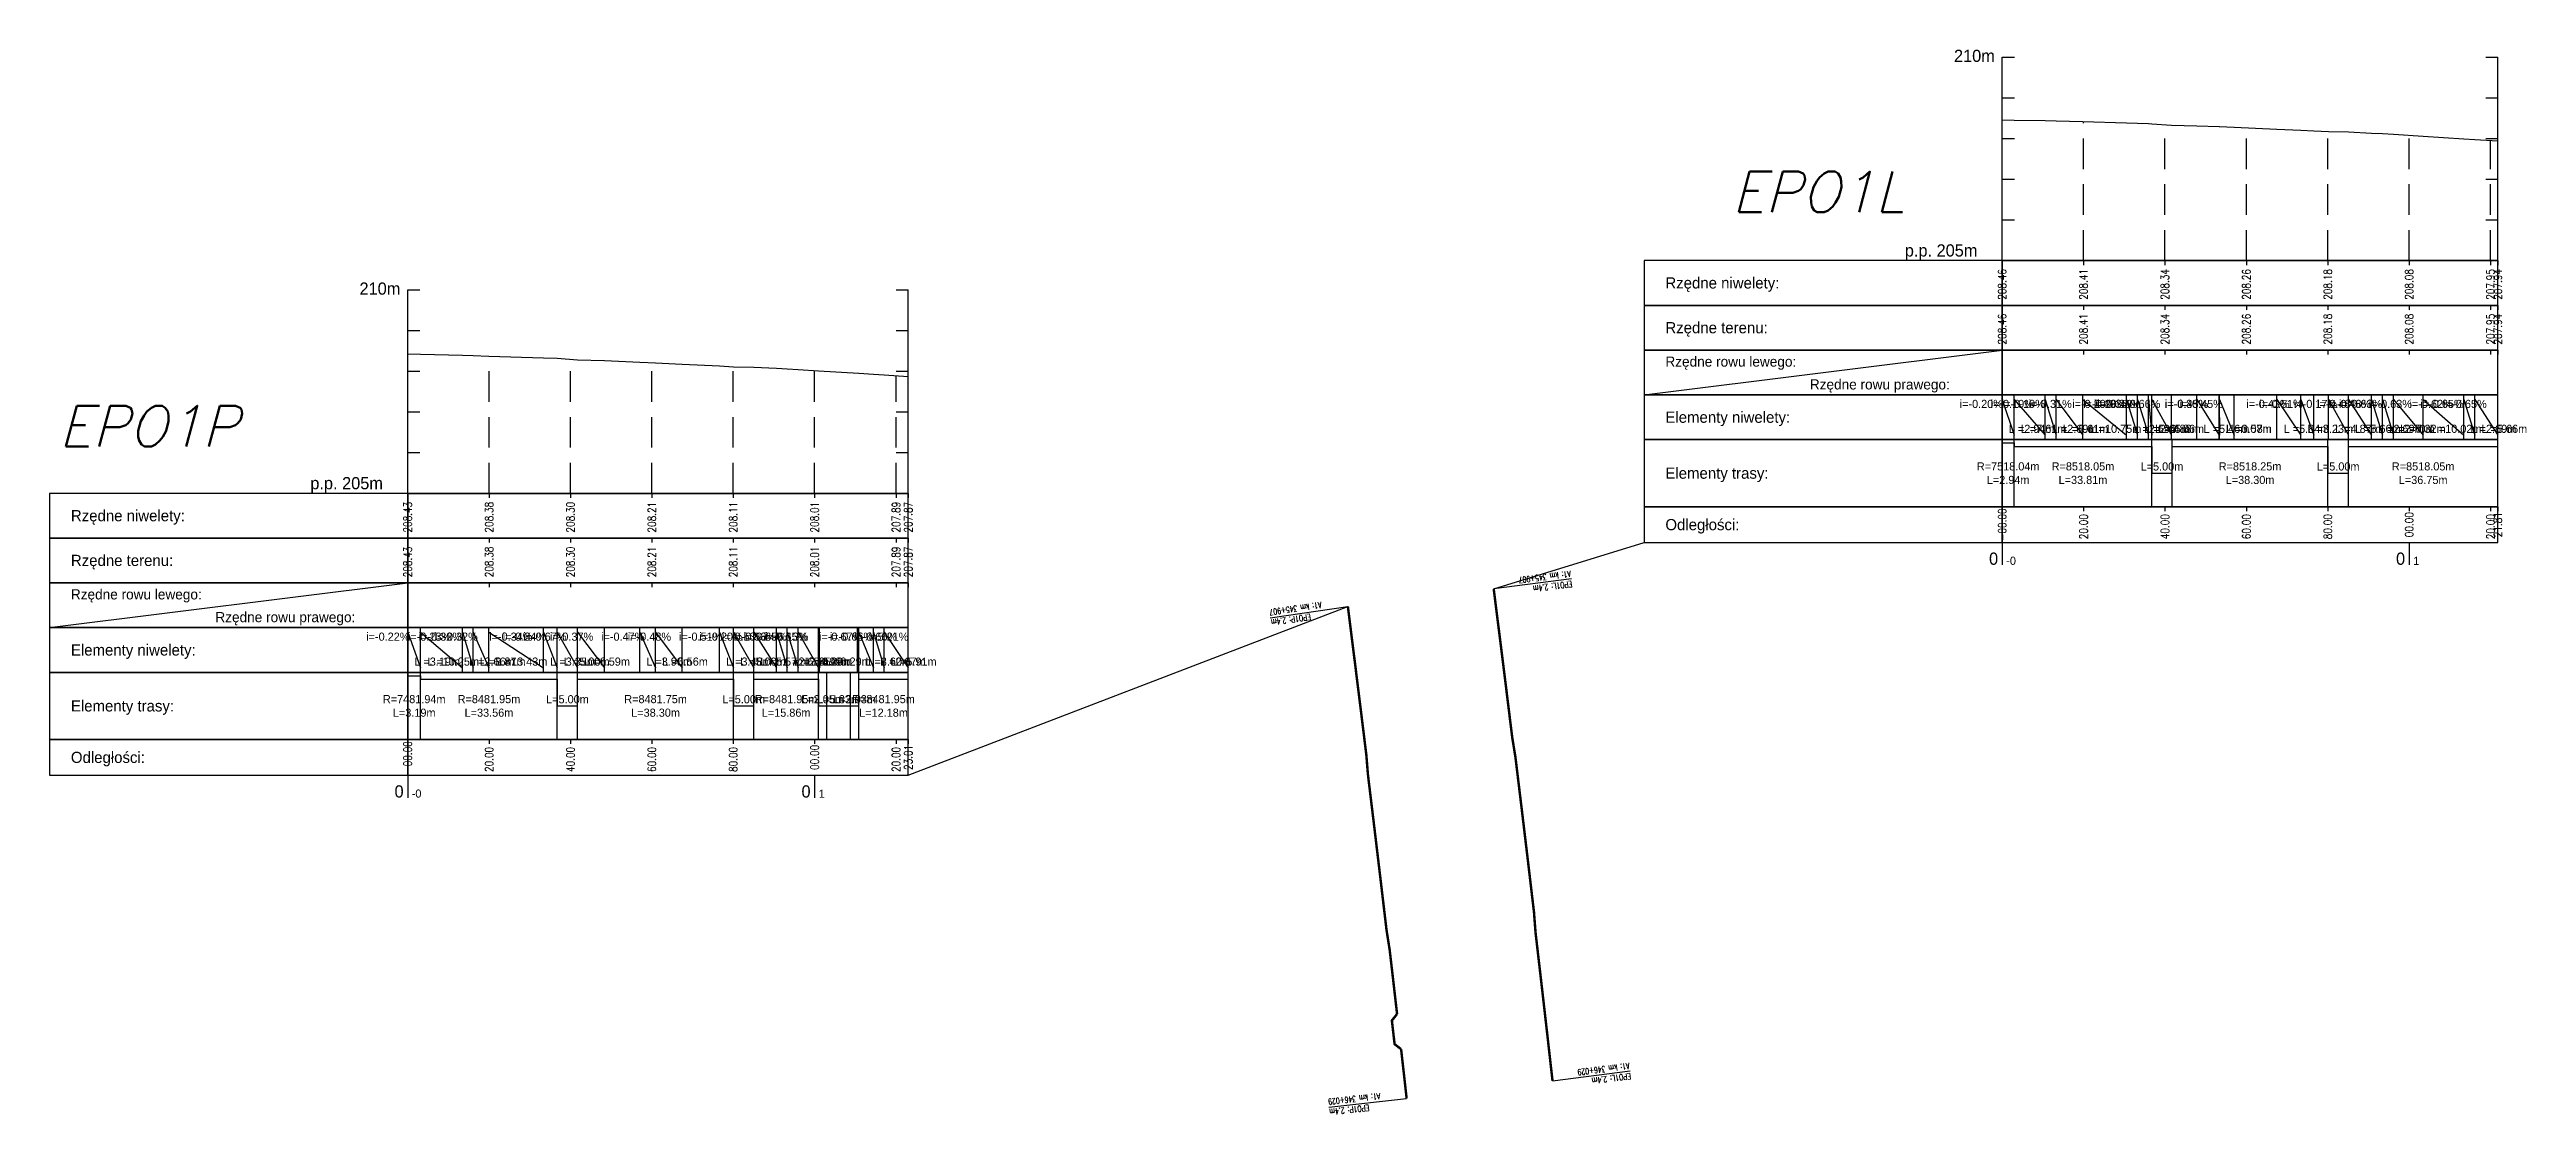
# Model space of a CAD drawing. Header units: metres. Extents: x 7399493 to 7407015, y 5696902 to 5712236.
# Drawn here: x 7405223 to 7405832, y 5702585 to 5702847 of the extents above; entities that cross this region are included whole.
import ezdxf

# ---------------------------------------------------------------- set-up
doc = ezdxf.new("R2010")
doc.units = ezdxf.units.M
doc.linetypes.add('DASHED', pattern=[0.75, 0.5, -0.25])
for name, color, linetype in [('Ekran_przeciwolsnieniowy_2.4m', 5, 'Continuous'), ('Ekran_przeciwolsnieniowy_2.4m_opis', 7, 'Continuous'), ('pomoc', 140, 'Continuous'), ('PR_0', 7, 'Continuous'), ('PR_istniejacy_teren', 7, 'Continuous')]:
    doc.layers.add(name, color=color, linetype=linetype)
doc.styles.add('simplex 0.60', font='simplex.shx', dxfattribs={"width": 0.6})
doc.styles.add('simplex 0.80', font='simplex.shx', dxfattribs={"width": 0.8})
doc.styles.add('Standard poch.', font='simplex.shx', dxfattribs={"oblique": 15})

msp = doc.modelspace()

# ---------------------------------------------------------------- texts
at = {"layer": 'Ekran_przeciwolsnieniowy_2.4m_opis', "char_height": 1.5, "attachment_point": 7, "style": 'simplex 0.60'}
for s, insert, rotation in [('A1: km 345+907', (7405596.69, 5702718.78), 187.30148), ('EPO1L: 2.4m', (7405597.01, 5702716.27), 187.30148), ('A1: km 346+029', (7405611.14, 5702597.84), 187.30886), ('EPO1L: 2.4m', (7405611.46, 5702595.34), 187.30886)]:
    msp.add_mtext(s, dxfattribs=dict(at, insert=insert, rotation=rotation))
at = {"layer": 'Ekran_przeciwolsnieniowy_2.4m_opis', "lineweight": 25, "char_height": 1.5, "attachment_point": 9, "style": 'simplex 0.60'}
for s, insert, rotation in [('A1: km 345+907', (7405522.66, 5702709.26), 188.31311), ('EPO1P: 2.4m', (7405523.03, 5702706.77), 188.31311), ('A1: km 346+029', (7405537.1, 5702588.97), 186.39425), ('EPO1P: 2.4m', (7405537.38, 5702586.46), 186.39425)]:
    msp.add_mtext(s, dxfattribs=dict(at, insert=insert, rotation=rotation))
at = {"layer": 'pomoc', "style": 'Standard poch.', "oblique": 15}
for s, p in [('EPO1L', (7405636.33, 5702806.85)), ('EPO1P', (7405225.32, 5702749.3))]:
    msp.add_text(s, height=10, dxfattribs=at).set_placement(p)
at = {"layer": 'pomoc', "color": 2, "linetype": 'Continuous', "lineweight": -3, "char_height": 3}
for s, insert, attachment_point in [('210m', (7405700.99, 5702845.28), 6), ('p.p. 205m', (7405687.79, 5702798.98), 2), ('210m', (7405309.2, 5702788.08), 6), ('p.p. 205m', (7405296, 5702741.78), 2)]:
    msp.add_mtext(s, dxfattribs=dict(at, insert=insert, attachment_point=attachment_point))
at = {"layer": 'pomoc', "color": 7, "linetype": 'Continuous', "lineweight": -3, "attachment_point": 4}
for s, insert, char_height in [('Rzędne niwelety:', (7405620.04, 5702789.08), 2.75), ('Rzędne terenu:', (7405620.04, 5702778.08), 2.75), ('Rzędne rowu lewego:', (7405620.04, 5702769.78), 2.5), ('Elementy niwelety:', (7405620.04, 5702756.08), 2.75), ('Elementy trasy:', (7405620.04, 5702742.33), 2.75), ('Rzędne niwelety:', (7405228.25, 5702731.88), 2.75), ('Odległości:', (7405620.04, 5702729.68), 2.75), ('Rzędne terenu:', (7405228.25, 5702720.88), 2.75), ('Rzędne rowu lewego:', (7405228.25, 5702712.58), 2.5), ('Elementy niwelety:', (7405228.25, 5702698.88), 2.75), ('Elementy trasy:', (7405228.25, 5702685.13), 2.75), ('Odległości:', (7405228.25, 5702672.48), 2.75)]:
    msp.add_mtext(s, dxfattribs=dict(at, insert=insert, char_height=char_height))
at = {"layer": 'pomoc', "color": 1, "linetype": 'Continuous', "lineweight": -3, "char_height": 2, "attachment_point": 6, "rotation": 89.99998, "style": 'simplex 0.80'}
for s, insert in [('208.46', (7405702.79, 5702792.9)), ('208.41', (7405722.79, 5702792.9)), ('208.34', (7405742.79, 5702792.9)), ('208.26', (7405762.79, 5702792.9)), ('208.18', (7405782.79, 5702792.9)), ('208.08', (7405802.79, 5702792.9)), ('207.95', (7405822.79, 5702792.9)), ('207.94', (7405824.6, 5702792.9)), ('208.46', (7405702.79, 5702781.9)), ('208.41', (7405722.79, 5702781.9)), ('208.34', (7405742.79, 5702781.9)), ('208.26', (7405762.79, 5702781.9)), ('208.18', (7405782.79, 5702781.9)), ('208.08', (7405802.79, 5702781.9)), ('207.95', (7405822.79, 5702781.9)), ('207.94', (7405824.6, 5702781.9))]:
    msp.add_mtext(s, dxfattribs=dict(at, insert=insert))
at = {"layer": 'pomoc', "color": 1, "linetype": 'Continuous', "lineweight": -3, "char_height": 2.5, "attachment_point": 4}
for insert in [(7405655.54, 5702764.18), (7405263.75, 5702706.98)]:
    msp.add_mtext('Rzędne rowu prawego:', dxfattribs=dict(at, insert=insert))

# ---------------------------------------------------------------- blocks, each defined once
blk = doc.blocks.new('*U137')
at = {"layer": 'PR_0', "color": 1, "linetype": 'Continuous', "lineweight": -3, "char_height": 2}
for s, insert, attachment_point in [('i=-0.20%', (7407560.92, 5704284.69), 9), ('i=-0.19%', (7407568.53, 5704284.69), 9), ('i=-0.19%', (7407571.22, 5704284.69), 9), ('i=-0.31%', (7407577.83, 5704284.69), 9), ('i=-0.29%', (7407588.58, 5704284.69), 9), ('i=-0.29%', (7407591.26, 5704284.69), 9), ('i=-0.35%', (7407593.91, 5704284.69), 9), ('i=-0.35%', (7407594.74, 5704284.69), 9), ('i=-0.66%', (7407599.6, 5704284.69), 9), ('i=-0.33%', (7407611.31, 5704284.69), 9), ('i=-0.45%', (7407611.38, 5704284.69), 9), ('i=-0.45%', (7407614.96, 5704284.69), 9), ('i=-0.43%', (7407631.35, 5704284.69), 9), ('i=-0.51%', (7407634.58, 5704284.69), 9), ('i=-0.17%', (7407643.04, 5704284.69), 9), ('i=-0.48%', (7407648.71, 5704284.69), 9), ('i=-0.48%', (7407651.4, 5704284.69), 9), ('i=-0.63%', (7407654.1, 5704284.69), 9), ('i=-0.63%', (7407661.42, 5704284.69), 9), ('i=-0.62%', (7407671.44, 5704284.69), 9), ('i=-0.65%', (7407674.13, 5704284.69), 9), ('i=-0.65%', (7407679.79, 5704284.69), 9), ('L =2.94m', (7407562.36, 5704278.57), 7), ('L =7.61m', (7407565.3, 5704278.57), 7), ('L =2.69m', (7407572.91, 5704278.57), 7), ('L =6.61m', (7407575.6, 5704278.57), 7), ('L =10.75m', (7407582.2, 5704278.57), 7), ('L =2.69m', (7407592.95, 5704278.57), 7), ('L =2.65m', (7407595.64, 5704278.57), 7), ('L =0.83m', (7407598.28, 5704278.57), 7), ('L =4.86m', (7407599.11, 5704278.57), 7), ('L =5.46m', (7407610.22, 5704278.57), 7), ('L =0.07m', (7407615.68, 5704278.57), 7), ('L =3.58m', (7407615.75, 5704278.57), 7), ('L =5.84m', (7407629.89, 5704278.57), 7), ('L =3.23m', (7407635.73, 5704278.57), 7), ('L =4.87m', (7407642.55, 5704278.57), 7), ('L =5.66m', (7407647.42, 5704278.57), 7), ('L =2.69m', (7407653.08, 5704278.57), 7), ('L =2.70m', (7407655.77, 5704278.57), 7), ('L =7.32m', (7407658.47, 5704278.57), 7), ('L =10.02m', (7407665.79, 5704278.57), 7), ('L =2.69m', (7407675.82, 5704278.57), 7), ('L =5.66m', (7407678.51, 5704278.57), 7)]:
    blk.add_mtext(s, dxfattribs=dict(at, insert=insert, attachment_point=attachment_point))
blk = doc.blocks.new('*U136')
at = {"layer": 'pomoc', "color": 1, "linetype": 'Continuous', "lineweight": -3, "char_height": 2}
for s, insert, attachment_point in [('R=7518.04m^JL=2.94m', (7407562.2, 5704268.69), 5), ('R=8518.05m^JL=33.81m', (7407580.58, 5704268.69), 5), ('L=5.00m', (7407599.99, 5704269.32), 8), ('R=8518.25m^JL=38.30m', (7407621.64, 5704268.69), 5), ('L=5.00m', (7407643.29, 5704269.32), 8), ('R=8518.05m^JL=36.75m', (7407664.17, 5704268.69), 5)]:
    blk.add_mtext(s, dxfattribs=dict(at, insert=insert, attachment_point=attachment_point))
blk = doc.blocks.new('*U135')
at = {"layer": 'pomoc', "color": 1, "linetype": 'Continuous', "lineweight": -3, "char_height": 2, "attachment_point": 5, "rotation": 90, "style": 'simplex 0.80'}
for s, insert in [('-00.00', (7407560.74, 5704256.04)), ('20.00', (7407580.74, 5704255.54)), ('40.00', (7407600.74, 5704255.54)), ('60.00', (7407620.74, 5704255.54)), ('80.00', (7407640.74, 5704255.54)), ('00.00', (7407660.74, 5704256.04)), ('20.00', (7407680.74, 5704255.54)), ('21.81', (7407682.54, 5704256.04))]:
    blk.add_mtext(s, dxfattribs=dict(at, insert=insert))
blk = doc.blocks.new('*U134')
at = {"layer": 'pomoc', "color": 1, "linetype": 'Continuous', "lineweight": -3}
for s, insert, char_height, attachment_point in [('0', (7407559.74, 5704246.14), 3, 9), ('-0', (7407561.74, 5704246.14), 2, 7), ('0', (7407659.74, 5704246.14), 3, 9), ('1', (7407661.74, 5704246.14), 2, 7)]:
    blk.add_mtext(s, dxfattribs=dict(at, insert=insert, char_height=char_height, attachment_point=attachment_point))
blk = doc.blocks.new('*U277')
at = {"layer": 'pomoc', "color": 1, "linetype": 'Continuous', "lineweight": -3, "char_height": 2, "attachment_point": 6, "rotation": 89.99998, "style": 'simplex 0.80'}
for s, insert in [('208.43', (7407745.04, 5703471.06)), ('208.38', (7407765.04, 5703471.06)), ('208.30', (7407785.04, 5703471.06)), ('208.21', (7407805.04, 5703471.06)), ('208.11', (7407825.04, 5703471.06)), ('208.01', (7407845.04, 5703471.06)), ('207.89', (7407865.04, 5703471.06)), ('207.87', (7407868.05, 5703471.06))]:
    blk.add_mtext(s, dxfattribs=dict(at, insert=insert))
blk = doc.blocks.new('*U276')
at = {"layer": 'pomoc', "color": 1, "linetype": 'Continuous', "lineweight": -3, "char_height": 2, "attachment_point": 6, "rotation": 89.99998, "style": 'simplex 0.80'}
for s, insert in [('208.43', (7407745.04, 5703460.06)), ('208.38', (7407765.04, 5703460.06)), ('208.30', (7407785.04, 5703460.06)), ('208.21', (7407805.04, 5703460.06)), ('208.11', (7407825.04, 5703460.06)), ('208.01', (7407845.04, 5703460.06)), ('207.89', (7407865.04, 5703460.06)), ('207.87', (7407868.05, 5703460.06))]:
    blk.add_mtext(s, dxfattribs=dict(at, insert=insert))
blk = doc.blocks.new('*U273')
at = {"layer": 'PR_0', "color": 1, "linetype": 'Continuous', "lineweight": -3, "char_height": 2}
for s, insert, attachment_point in [('i=-0.22%', (7407745.48, 5703436.9), 9), ('i=-0.23%', (7407755.73, 5703436.9), 9), ('i=-0.32%', (7407758.39, 5703436.9), 9), ('i=-0.32%', (7407762.26, 5703436.9), 9), ('i=-0.34%', (7407775.69, 5703436.9), 9), ('i=-0.34%', (7407779.04, 5703436.9), 9), ('i=-0.67%', (7407784.05, 5703436.9), 9), ('i=-0.37%', (7407790.63, 5703436.9), 9), ('i=-0.47%', (7407803.2, 5703436.9), 9), ('i=-0.48%', (7407809.76, 5703436.9), 9), ('i=-0.51%', (7407822.35, 5703436.9), 9), ('i=-0.20%', (7407827.35, 5703436.9), 9), ('i=-0.53%', (7407832.92, 5703436.9), 9), ('i=-0.53%', (7407835.57, 5703436.9), 9), ('i=-0.65%', (7407838.23, 5703436.9), 9), ('i=-0.65%', (7407843.22, 5703436.9), 9), ('i=-6.13%', (7407843.51, 5703436.9), 9), ('i=-0.67%', (7407856.73, 5703436.9), 9), ('i=-0.66%', (7407859.4, 5703436.9), 9), ('i=-0.66%', (7407865.3, 5703436.9), 9), ('i=5.21%', (7407858.34, 5703436.9), 7), ('L =3.19m', (7407746.67, 5703430.77), 7), ('L =10.25m', (7407749.86, 5703430.77), 7), ('L =2.66m', (7407760.11, 5703430.77), 7), ('L =3.87m', (7407762.77, 5703430.77), 7), ('L =13.43m', (7407766.64, 5703430.77), 7), ('L =3.35m', (7407780.07, 5703430.77), 7), ('L =5.00m', (7407783.42, 5703430.77), 7), ('L =6.59m', (7407788.42, 5703430.77), 7), ('L =3.90m', (7407803.67, 5703430.77), 7), ('L =6.56m', (7407807.57, 5703430.77), 7), ('L =3.48m', (7407823.25, 5703430.77), 7), ('L =5.00m', (7407826.72, 5703430.77), 7), ('L =5.57m', (7407831.73, 5703430.77), 7), ('L =2.65m', (7407837.29, 5703430.77), 7), ('L =2.65m', (7407839.95, 5703430.77), 7), ('L =4.99m', (7407842.6, 5703430.77), 7), ('L =0.29m', (7407854.25, 5703430.77), 9), ('L =0.29m', (7407847.59, 5703430.77), 7), ('L =3.60m', (7407857.5, 5703430.77), 7), ('L =2.67m', (7407861.1, 5703430.77), 7), ('L =5.91m', (7407863.77, 5703430.77), 7)]:
    blk.add_mtext(s, dxfattribs=dict(at, insert=insert, attachment_point=attachment_point))
blk = doc.blocks.new('*U272')
at = {"layer": 'pomoc', "color": 1, "linetype": 'Continuous', "lineweight": -3, "char_height": 2}
for s, insert, attachment_point in [('R=7481.94m^JL=3.19m', (7407746.64, 5703420.9), 5), ('R=8481.95m^JL=33.56m', (7407765.01, 5703420.9), 5), ('L=5.00m', (7407784.3, 5703421.52), 8), ('R=8481.75m^JL=38.30m', (7407805.95, 5703420.9), 5), ('L=5.00m', (7407827.6, 5703421.52), 8), ('R=8481.95m^JL=15.86m', (7407838.03, 5703420.9), 5), ('L=2.05m', (7407846.99, 5703421.52), 8), ('L=5.83m', (7407850.93, 5703421.52), 8), ('L=2.03m', (7407854.86, 5703421.52), 8), ('R=8481.95m^JL=12.18m', (7407861.96, 5703420.9), 5)]:
    blk.add_mtext(s, dxfattribs=dict(at, insert=insert, attachment_point=attachment_point))
blk = doc.blocks.new('*U271')
at = {"layer": 'pomoc', "color": 1, "linetype": 'Continuous', "lineweight": -3, "char_height": 2, "attachment_point": 5, "rotation": 90, "style": 'simplex 0.80'}
for s, insert in [('-00.00', (7407745.04, 5703408.25)), ('20.00', (7407765.04, 5703407.75)), ('40.00', (7407785.04, 5703407.75)), ('60.00', (7407805.04, 5703407.75)), ('80.00', (7407825.04, 5703407.75)), ('00.00', (7407845.04, 5703408.25)), ('20.00', (7407865.04, 5703407.75)), ('23.01', (7407868.05, 5703408.25))]:
    blk.add_mtext(s, dxfattribs=dict(at, insert=insert))
blk = doc.blocks.new('*U270')
at = {"layer": 'pomoc', "color": 1, "linetype": 'Continuous', "lineweight": -3}
for s, insert, char_height, attachment_point in [('0', (7407744.04, 5703398.35), 3, 9), ('-0', (7407746.04, 5703398.34), 2, 7), ('0', (7407844.04, 5703398.35), 3, 9), ('1', (7407846.04, 5703398.34), 2, 7)]:
    blk.add_mtext(s, dxfattribs=dict(at, insert=insert, char_height=char_height, attachment_point=attachment_point))

# ---------------------------------------------------------------- linework, layer by layer
at = {"layer": 'Ekran_przeciwolsnieniowy_2.4m', "const_width": 0.6}
msp.add_lwpolyline([(7405577.86, 5702714.28, -0.000098), (7405578.22, 5702711.37, -0.000992), (7405582.4, 5702677.82), (7405583.2, 5702672.88, -0.001124), (7405587.75, 5702634.85), (7405588.13, 5702629.86, -0.001079), (7405592.31, 5702593.35)], format="xyb", dxfattribs=at)
at = {"layer": 'Ekran_przeciwolsnieniowy_2.4m', "lineweight": 25, "const_width": 0.6}
msp.add_lwpolyline([(7405542.01, 5702710.01, -0.000107), (7405542.41, 5702706.84, -0.000989), (7405546.55, 5702673.54), (7405546.96, 5702668.55, -0.001129), (7405551.51, 5702630.52), (7405552.29, 5702625.58, -0.000468), (7405554.11, 5702609.82), (7405552.83, 5702608.22), (7405553.5, 5702602.42), (7405555.1, 5702601.17, -0.000359), (7405556.46, 5702589.06)], format="xyb", dxfattribs=at)
at = {"layer": 'Ekran_przeciwolsnieniowy_2.4m_opis'}
for p, q in [((7405596.95, 5702716.73), (7405577.86, 5702714.28)), ((7405611.41, 5702595.8), (7405592.31, 5702593.35))]:
    msp.add_line(p, q, dxfattribs=at)
at = {"layer": 'Ekran_przeciwolsnieniowy_2.4m_opis', "lineweight": 25}
for p, q in [((7405522.96, 5702707.22), (7405542.01, 5702710.01)), ((7405537.33, 5702586.92), (7405556.46, 5702589.06))]:
    msp.add_line(p, q, dxfattribs=at)
at = {"layer": 'pomoc', "color": 7, "linetype": 'Continuous', "lineweight": -3}
for p, q in [((7405702.79, 5702844.98), (7405705.79, 5702844.98)), ((7405702.79, 5702794.98), (7405702.79, 5702844.98)), ((7405821.6, 5702844.98), (7405824.6, 5702844.98)), ((7405824.6, 5702794.98), (7405824.6, 5702844.98)), ((7405702.79, 5702834.98), (7405705.79, 5702834.98)), ((7405821.6, 5702834.98), (7405824.6, 5702834.98)), ((7405702.79, 5702824.98), (7405705.79, 5702824.98)), ((7405821.6, 5702824.98), (7405824.6, 5702824.98)), ((7405702.79, 5702814.98), (7405705.79, 5702814.98)), ((7405821.6, 5702814.98), (7405824.6, 5702814.98)), ((7405702.79, 5702804.98), (7405705.79, 5702804.98)), ((7405821.6, 5702804.98), (7405824.6, 5702804.98)), ((7405702.79, 5702794.98), (7405824.6, 5702794.98)), ((7405821.6, 5702794.98), (7405824.6, 5702794.98)), ((7405311, 5702787.78), (7405314, 5702787.78)), ((7405311, 5702737.78), (7405311, 5702787.78)), ((7405431.01, 5702787.78), (7405434.01, 5702787.78)), ((7405434.01, 5702737.78), (7405434.01, 5702787.78)), ((7405702.79, 5702783.98), (7405702.79, 5702782.88)), ((7405722.79, 5702783.98), (7405722.79, 5702782.88)), ((7405742.79, 5702783.98), (7405742.79, 5702782.88)), ((7405762.79, 5702783.98), (7405762.79, 5702782.88)), ((7405782.79, 5702783.98), (7405782.79, 5702782.88)), ((7405802.79, 5702783.98), (7405802.79, 5702782.88)), ((7405822.79, 5702783.98), (7405822.79, 5702782.88)), ((7405824.6, 5702783.98), (7405824.6, 5702782.88)), ((7405311, 5702777.78), (7405314, 5702777.78)), ((7405431.01, 5702777.78), (7405434.01, 5702777.78)), ((7405614.79, 5702761.98), (7405702.79, 5702772.98)), ((7405702.79, 5702772.98), (7405702.79, 5702771.88)), ((7405722.79, 5702772.98), (7405722.79, 5702771.88)), ((7405742.79, 5702772.98), (7405742.79, 5702771.88)), ((7405762.79, 5702772.98), (7405762.79, 5702771.88)), ((7405782.79, 5702772.98), (7405782.79, 5702771.88)), ((7405802.79, 5702772.98), (7405802.79, 5702771.88)), ((7405822.79, 5702772.98), (7405822.79, 5702771.88)), ((7405824.6, 5702772.98), (7405824.6, 5702771.88)), ((7405311, 5702767.78), (7405314, 5702767.78)), ((7405431.01, 5702767.78), (7405434.01, 5702767.78)), ((7405311, 5702757.78), (7405314, 5702757.78)), ((7405431.01, 5702757.78), (7405434.01, 5702757.78)), ((7405311, 5702747.78), (7405314, 5702747.78)), ((7405431.01, 5702747.78), (7405434.01, 5702747.78)), ((7405311, 5702737.78), (7405434.01, 5702737.78)), ((7405431.01, 5702737.78), (7405434.01, 5702737.78)), ((7405702.79, 5702734.48), (7405702.79, 5702733.38)), ((7405722.79, 5702734.48), (7405722.79, 5702733.38)), ((7405742.79, 5702734.48), (7405742.79, 5702733.38)), ((7405762.79, 5702734.48), (7405762.79, 5702733.38)), ((7405782.79, 5702734.48), (7405782.79, 5702733.38)), ((7405802.79, 5702734.48), (7405802.79, 5702733.38)), ((7405822.79, 5702734.48), (7405822.79, 5702733.38)), ((7405824.6, 5702734.48), (7405824.6, 5702733.38)), ((7405311, 5702726.78), (7405311, 5702725.68)), ((7405331, 5702726.78), (7405331, 5702725.68)), ((7405351, 5702726.78), (7405351, 5702725.68)), ((7405371, 5702726.78), (7405371, 5702725.68)), ((7405391, 5702726.78), (7405391, 5702725.68)), ((7405411, 5702726.78), (7405411, 5702725.68)), ((7405431, 5702726.78), (7405431, 5702725.68)), ((7405434.01, 5702726.78), (7405434.01, 5702725.68)), ((7405702.79, 5702725.68), (7405702.79, 5702720.18)), ((7405802.79, 5702725.68), (7405802.79, 5702720.18)), ((7405223, 5702704.78), (7405311, 5702715.78)), ((7405311, 5702715.78), (7405311, 5702714.68)), ((7405331, 5702715.78), (7405331, 5702714.68)), ((7405351, 5702715.78), (7405351, 5702714.68)), ((7405371, 5702715.78), (7405371, 5702714.68)), ((7405391, 5702715.78), (7405391, 5702714.68)), ((7405411, 5702715.78), (7405411, 5702714.68)), ((7405431, 5702715.78), (7405431, 5702714.68)), ((7405434.01, 5702715.78), (7405434.01, 5702714.68)), ((7405311, 5702677.28), (7405311, 5702676.18)), ((7405331, 5702677.28), (7405331, 5702676.18)), ((7405351, 5702677.28), (7405351, 5702676.18)), ((7405371, 5702677.28), (7405371, 5702676.18)), ((7405391, 5702677.28), (7405391, 5702676.18)), ((7405411, 5702677.28), (7405411, 5702676.18)), ((7405431, 5702677.28), (7405431, 5702676.18)), ((7405434.01, 5702677.28), (7405434.01, 5702676.18)), ((7405311, 5702668.48), (7405311, 5702662.98)), ((7405411, 5702668.48), (7405411, 5702662.98))]:
    msp.add_line(p, q, dxfattribs=at)
at = {"layer": 'pomoc', "color": 7, "linetype": 'DASHED', "lineweight": -3, "ltscale": 15}
for p, q in [((7405702.79, 5702794.98), (7405702.79, 5702829.58)), ((7405722.79, 5702794.98), (7405722.79, 5702829.13)), ((7405742.79, 5702794.98), (7405742.79, 5702828.4)), ((7405762.79, 5702794.98), (7405762.79, 5702827.61)), ((7405782.79, 5702794.98), (7405782.79, 5702826.7)), ((7405802.79, 5702794.98), (7405802.79, 5702825.78)), ((7405822.79, 5702794.98), (7405822.79, 5702824.52)), ((7405824.6, 5702794.98), (7405824.6, 5702824.4)), ((7405311, 5702737.78), (7405311, 5702772.05)), ((7405331, 5702737.78), (7405331, 5702771.53)), ((7405351, 5702737.78), (7405351, 5702770.74)), ((7405371, 5702737.78), (7405371, 5702769.89)), ((7405391, 5702737.78), (7405391, 5702768.91)), ((7405411, 5702737.78), (7405411, 5702767.93)), ((7405431, 5702737.78), (7405431, 5702766.68)), ((7405434.01, 5702737.78), (7405434.01, 5702766.48))]:
    msp.add_line(p, q, dxfattribs=at)
at = {"layer": 'pomoc', "color": 1, "linetype": 'Continuous', "lineweight": -3}
for p, q in [((7405702.79, 5702794.98), (7405702.79, 5702793.88)), ((7405722.79, 5702794.98), (7405722.79, 5702793.88)), ((7405742.79, 5702794.98), (7405742.79, 5702793.88)), ((7405762.79, 5702794.98), (7405762.79, 5702793.88)), ((7405782.79, 5702794.98), (7405782.79, 5702793.88)), ((7405802.79, 5702794.98), (7405802.79, 5702793.88)), ((7405822.79, 5702794.98), (7405822.79, 5702793.88)), ((7405824.6, 5702794.98), (7405824.6, 5702793.88)), ((7405702.79, 5702772.98), (7405702.79, 5702771.88)), ((7405722.79, 5702772.98), (7405722.79, 5702771.88)), ((7405742.79, 5702772.98), (7405742.79, 5702771.88)), ((7405762.79, 5702772.98), (7405762.79, 5702771.88)), ((7405782.79, 5702772.98), (7405782.79, 5702771.88)), ((7405802.79, 5702772.98), (7405802.79, 5702771.88)), ((7405822.79, 5702772.98), (7405822.79, 5702771.88)), ((7405824.6, 5702772.98), (7405824.6, 5702771.88)), ((7405702.79, 5702750.98), (7405702.79, 5702761.98)), ((7405702.79, 5702760.88), (7405705.73, 5702752.08)), ((7405705.73, 5702750.98), (7405705.73, 5702761.98)), ((7405705.73, 5702760.88), (7405713.34, 5702752.08)), ((7405713.34, 5702750.98), (7405713.34, 5702761.98)), ((7405713.34, 5702760.88), (7405716.03, 5702752.08)), ((7405716.03, 5702750.98), (7405716.03, 5702761.98)), ((7405716.03, 5702760.88), (7405722.64, 5702752.08)), ((7405722.64, 5702750.98), (7405722.64, 5702761.98)), ((7405722.64, 5702760.88), (7405733.38, 5702752.08)), ((7405733.38, 5702750.98), (7405733.38, 5702761.98)), ((7405733.38, 5702760.88), (7405736.07, 5702752.08)), ((7405736.07, 5702750.98), (7405736.07, 5702761.98)), ((7405736.07, 5702760.88), (7405738.72, 5702752.08)), ((7405738.72, 5702750.98), (7405738.72, 5702761.98)), ((7405738.72, 5702760.88), (7405739.54, 5702752.08)), ((7405739.54, 5702750.98), (7405739.54, 5702761.98)), ((7405739.54, 5702760.88), (7405744.41, 5702752.08)), ((7405744.41, 5702750.98), (7405744.41, 5702761.98)), ((7405750.66, 5702750.98), (7405750.66, 5702761.98)), ((7405750.66, 5702760.88), (7405756.12, 5702752.08)), ((7405756.12, 5702750.98), (7405756.12, 5702761.98)), ((7405756.12, 5702760.88), (7405756.19, 5702752.08)), ((7405756.19, 5702750.98), (7405756.19, 5702761.98)), ((7405756.19, 5702760.88), (7405759.77, 5702752.08)), ((7405759.77, 5702750.98), (7405759.77, 5702761.98)), ((7405770.32, 5702750.98), (7405770.32, 5702761.98)), ((7405770.32, 5702760.88), (7405776.16, 5702752.08)), ((7405776.16, 5702750.98), (7405776.16, 5702761.98)), ((7405776.16, 5702760.88), (7405779.39, 5702752.08)), ((7405779.39, 5702750.98), (7405779.39, 5702761.98)), ((7405782.98, 5702750.98), (7405782.98, 5702761.98)), ((7405782.98, 5702760.88), (7405787.85, 5702752.08)), ((7405787.85, 5702750.98), (7405787.85, 5702761.98)), ((7405787.85, 5702760.88), (7405793.52, 5702752.08)), ((7405793.52, 5702750.98), (7405793.52, 5702761.98)), ((7405793.52, 5702760.88), (7405796.21, 5702752.08)), ((7405796.21, 5702750.98), (7405796.21, 5702761.98)), ((7405796.21, 5702760.88), (7405798.91, 5702752.08)), ((7405798.91, 5702750.98), (7405798.91, 5702761.98)), ((7405798.91, 5702760.88), (7405806.23, 5702752.08)), ((7405806.23, 5702750.98), (7405806.23, 5702761.98)), ((7405806.23, 5702760.88), (7405816.25, 5702752.08)), ((7405816.25, 5702750.98), (7405816.25, 5702761.98)), ((7405816.25, 5702760.88), (7405818.94, 5702752.08)), ((7405818.94, 5702750.98), (7405818.94, 5702761.98)), ((7405818.94, 5702760.88), (7405824.6, 5702752.08)), ((7405702.79, 5702734.48), (7405702.79, 5702750.98)), ((7405705.73, 5702734.48), (7405705.73, 5702750.98)), ((7405739.54, 5702734.48), (7405739.54, 5702750.98)), ((7405744.55, 5702734.48), (7405744.55, 5702750.98)), ((7405782.85, 5702734.48), (7405782.85, 5702750.98)), ((7405787.85, 5702734.48), (7405787.85, 5702750.98)), ((7405702.79, 5702750.16), (7405702.79, 5702750.16)), ((7405702.79, 5702750.16), (7405705.73, 5702750.16)), ((7405705.73, 5702750.16), (7405705.73, 5702749.29)), ((7405705.73, 5702749.29), (7405739.54, 5702749.29)), ((7405739.54, 5702749.29), (7405739.54, 5702742.73)), ((7405744.55, 5702742.73), (7405744.55, 5702749.29)), ((7405744.55, 5702749.29), (7405782.85, 5702749.29)), ((7405782.85, 5702749.29), (7405782.85, 5702742.73)), ((7405787.85, 5702742.73), (7405787.85, 5702749.29)), ((7405787.85, 5702749.29), (7405824.6, 5702749.29)), ((7405739.54, 5702742.73), (7405739.54, 5702742.73)), ((7405739.54, 5702742.73), (7405744.55, 5702742.73)), ((7405782.85, 5702742.73), (7405782.85, 5702742.73)), ((7405782.85, 5702742.73), (7405787.85, 5702742.73)), ((7405311, 5702737.78), (7405311, 5702736.68)), ((7405331, 5702737.78), (7405331, 5702736.68)), ((7405351, 5702737.78), (7405351, 5702736.68)), ((7405371, 5702737.78), (7405371, 5702736.68)), ((7405391, 5702737.78), (7405391, 5702736.68)), ((7405411, 5702737.78), (7405411, 5702736.68)), ((7405431, 5702737.78), (7405431, 5702736.68)), ((7405434.01, 5702737.78), (7405434.01, 5702736.68)), ((7405311, 5702715.78), (7405311, 5702714.68)), ((7405331, 5702715.78), (7405331, 5702714.68)), ((7405351, 5702715.78), (7405351, 5702714.68)), ((7405371, 5702715.78), (7405371, 5702714.68)), ((7405391, 5702715.78), (7405391, 5702714.68)), ((7405411, 5702715.78), (7405411, 5702714.68)), ((7405431, 5702715.78), (7405431, 5702714.68)), ((7405434.01, 5702715.78), (7405434.01, 5702714.68)), ((7405311, 5702693.78), (7405311, 5702704.78)), ((7405311, 5702703.68), (7405314.19, 5702694.88)), ((7405314.19, 5702693.78), (7405314.19, 5702704.78)), ((7405314.19, 5702703.68), (7405324.44, 5702694.88)), ((7405324.44, 5702693.78), (7405324.44, 5702704.78)), ((7405324.44, 5702703.68), (7405327.1, 5702694.88)), ((7405327.1, 5702693.78), (7405327.1, 5702704.78)), ((7405327.1, 5702703.68), (7405330.97, 5702694.88)), ((7405330.97, 5702693.78), (7405330.97, 5702704.78)), ((7405330.97, 5702703.68), (7405344.4, 5702694.88)), ((7405344.4, 5702693.78), (7405344.4, 5702704.78)), ((7405344.4, 5702703.68), (7405347.75, 5702694.88)), ((7405347.75, 5702693.78), (7405347.75, 5702704.78)), ((7405347.75, 5702703.68), (7405352.76, 5702694.88)), ((7405352.76, 5702693.78), (7405352.76, 5702704.78)), ((7405352.76, 5702703.68), (7405359.34, 5702694.88)), ((7405359.34, 5702693.78), (7405359.34, 5702704.78)), ((7405368.01, 5702693.78), (7405368.01, 5702704.78)), ((7405368.01, 5702703.68), (7405371.91, 5702694.88)), ((7405371.91, 5702693.78), (7405371.91, 5702704.78)), ((7405371.91, 5702703.68), (7405378.46, 5702694.88)), ((7405378.46, 5702693.78), (7405378.46, 5702704.78)), ((7405387.58, 5702693.78), (7405387.58, 5702704.78)), ((7405387.58, 5702703.68), (7405391.06, 5702694.88)), ((7405391.06, 5702693.78), (7405391.06, 5702704.78)), ((7405391.06, 5702703.68), (7405396.06, 5702694.88)), ((7405396.06, 5702693.78), (7405396.06, 5702704.78)), ((7405396.06, 5702703.68), (7405401.63, 5702694.88)), ((7405401.63, 5702693.78), (7405401.63, 5702704.78)), ((7405401.63, 5702703.68), (7405404.28, 5702694.88)), ((7405404.28, 5702693.78), (7405404.28, 5702704.78)), ((7405404.28, 5702703.68), (7405406.93, 5702694.88)), ((7405406.93, 5702693.78), (7405406.93, 5702704.78)), ((7405406.93, 5702703.68), (7405411.92, 5702694.88)), ((7405411.92, 5702693.78), (7405411.92, 5702704.78)), ((7405411.92, 5702703.68), (7405412.21, 5702694.88)), ((7405412.21, 5702693.78), (7405412.21, 5702704.78)), ((7405421.54, 5702693.78), (7405421.54, 5702704.78)), ((7405421.54, 5702694.88), (7405421.83, 5702703.68)), ((7405421.83, 5702693.78), (7405421.83, 5702704.78)), ((7405421.83, 5702703.68), (7405425.43, 5702694.88)), ((7405425.43, 5702693.78), (7405425.43, 5702704.78)), ((7405425.43, 5702703.68), (7405428.1, 5702694.88)), ((7405428.1, 5702693.78), (7405428.1, 5702704.78)), ((7405428.1, 5702703.68), (7405434.01, 5702694.88)), ((7405311, 5702677.28), (7405311, 5702693.78)), ((7405311, 5702692.95), (7405311, 5702692.95)), ((7405311, 5702692.95), (7405314.19, 5702692.95)), ((7405314.19, 5702677.28), (7405314.19, 5702693.78)), ((7405314.19, 5702692.95), (7405314.19, 5702692.08)), ((7405314.19, 5702692.08), (7405347.75, 5702692.08)), ((7405347.75, 5702677.28), (7405347.75, 5702693.78)), ((7405347.75, 5702692.08), (7405347.75, 5702685.53)), ((7405352.76, 5702677.28), (7405352.76, 5702693.78)), ((7405352.76, 5702685.53), (7405352.76, 5702692.08)), ((7405352.76, 5702692.08), (7405391.06, 5702692.08)), ((7405391.06, 5702677.28), (7405391.06, 5702693.78)), ((7405391.06, 5702692.08), (7405391.06, 5702685.53)), ((7405396.06, 5702677.28), (7405396.06, 5702693.78)), ((7405396.06, 5702685.53), (7405396.06, 5702692.08)), ((7405396.06, 5702692.08), (7405411.92, 5702692.08)), ((7405411.92, 5702677.28), (7405411.92, 5702693.78)), ((7405411.92, 5702692.08), (7405411.92, 5702685.53)), ((7405413.97, 5702677.28), (7405413.97, 5702693.78)), ((7405419.8, 5702677.28), (7405419.8, 5702693.78)), ((7405421.83, 5702677.28), (7405421.83, 5702693.78)), ((7405421.83, 5702685.53), (7405421.83, 5702692.08)), ((7405421.83, 5702692.08), (7405434.01, 5702692.08)), ((7405347.75, 5702685.53), (7405347.75, 5702685.53)), ((7405347.75, 5702685.53), (7405352.76, 5702685.53)), ((7405391.06, 5702685.53), (7405391.06, 5702685.53)), ((7405391.06, 5702685.53), (7405396.06, 5702685.53)), ((7405411.92, 5702685.53), (7405411.92, 5702685.53)), ((7405411.92, 5702685.53), (7405413.97, 5702685.53)), ((7405413.97, 5702685.53), (7405419.8, 5702685.53)), ((7405419.8, 5702685.53), (7405421.83, 5702685.53))]:
    msp.add_line(p, q, dxfattribs=at)
at = {"layer": 'pomoc', "color": 3, "linetype": 'Continuous', "lineweight": 25}
msp.add_line((7405577.86, 5702714.28), (7405614.79, 5702725.68), dxfattribs=at)
at = {"layer": 'pomoc', "color": 4, "linetype": 'Continuous', "lineweight": 25}
msp.add_line((7405434.01, 5702668.48), (7405542.01, 5702710.01), dxfattribs=at)
at = {"layer": 'pomoc', "color": 7, "linetype": 'Continuous', "lineweight": -3}
for points in [[(7405702.79, 5702783.98), (7405702.79, 5702794.98), (7405614.79, 5702794.98), (7405614.79, 5702783.98)], [(7405702.79, 5702783.98), (7405824.6, 5702783.98), (7405824.6, 5702794.98), (7405702.79, 5702794.98)], [(7405702.79, 5702772.98), (7405702.79, 5702783.98), (7405614.79, 5702783.98), (7405614.79, 5702772.98)], [(7405702.79, 5702772.98), (7405824.6, 5702772.98), (7405824.6, 5702783.98), (7405702.79, 5702783.98)], [(7405702.79, 5702761.98), (7405702.79, 5702772.98), (7405614.79, 5702772.98), (7405614.79, 5702761.98)], [(7405702.79, 5702761.98), (7405702.79, 5702772.98), (7405614.79, 5702772.98), (7405614.79, 5702761.98)], [(7405702.79, 5702761.98), (7405824.6, 5702761.98), (7405824.6, 5702772.98), (7405702.79, 5702772.98)], [(7405702.79, 5702761.98), (7405824.6, 5702761.98), (7405824.6, 5702772.98), (7405702.79, 5702772.98)], [(7405702.79, 5702750.98), (7405702.79, 5702761.98), (7405614.79, 5702761.98), (7405614.79, 5702750.98)], [(7405702.79, 5702750.98), (7405824.6, 5702750.98), (7405824.6, 5702761.98), (7405702.79, 5702761.98)], [(7405702.79, 5702734.48), (7405702.79, 5702750.98), (7405614.79, 5702750.98), (7405614.79, 5702734.48)], [(7405702.79, 5702734.48), (7405824.6, 5702734.48), (7405824.6, 5702750.98), (7405702.79, 5702750.98)], [(7405311, 5702726.78), (7405311, 5702737.78), (7405223, 5702737.78), (7405223, 5702726.78)], [(7405311, 5702726.78), (7405434.01, 5702726.78), (7405434.01, 5702737.78), (7405311, 5702737.78)], [(7405702.79, 5702725.68), (7405702.79, 5702734.48), (7405614.79, 5702734.48), (7405614.79, 5702725.68)], [(7405702.79, 5702725.68), (7405824.6, 5702725.68), (7405824.6, 5702734.48), (7405702.79, 5702734.48)], [(7405311, 5702715.78), (7405311, 5702726.78), (7405223, 5702726.78), (7405223, 5702715.78)], [(7405311, 5702715.78), (7405434.01, 5702715.78), (7405434.01, 5702726.78), (7405311, 5702726.78)], [(7405311, 5702704.78), (7405311, 5702715.78), (7405223, 5702715.78), (7405223, 5702704.78)], [(7405311, 5702704.78), (7405311, 5702715.78), (7405223, 5702715.78), (7405223, 5702704.78)], [(7405311, 5702704.78), (7405434.01, 5702704.78), (7405434.01, 5702715.78), (7405311, 5702715.78)], [(7405311, 5702704.78), (7405434.01, 5702704.78), (7405434.01, 5702715.78), (7405311, 5702715.78)], [(7405311, 5702693.78), (7405311, 5702704.78), (7405223, 5702704.78), (7405223, 5702693.78)], [(7405311, 5702693.78), (7405434.01, 5702693.78), (7405434.01, 5702704.78), (7405311, 5702704.78)], [(7405311, 5702677.28), (7405311, 5702693.78), (7405223, 5702693.78), (7405223, 5702677.28)], [(7405311, 5702677.28), (7405434.01, 5702677.28), (7405434.01, 5702693.78), (7405311, 5702693.78)], [(7405311, 5702668.48), (7405311, 5702677.28), (7405223, 5702677.28), (7405223, 5702668.48)], [(7405311, 5702668.48), (7405434.01, 5702668.48), (7405434.01, 5702677.28), (7405311, 5702677.28)]]:
    msp.add_3dface(points, dxfattribs=at)
at = {"layer": 'PR_istniejacy_teren', "color": 7, "linetype": 'Continuous', "lineweight": -3, "ltscale": 4}
for p, q in [((7405702.79, 5702829.58), (7405705.73, 5702829.52)), ((7405705.73, 5702829.52), (7405713.34, 5702829.38)), ((7405713.34, 5702829.38), (7405716.03, 5702829.33)), ((7405716.03, 5702829.33), (7405722.64, 5702829.13)), ((7405722.64, 5702829.13), (7405733.38, 5702828.82)), ((7405733.38, 5702828.82), (7405736.07, 5702828.74)), ((7405736.07, 5702828.74), (7405738.72, 5702828.65)), ((7405738.72, 5702828.65), (7405739.54, 5702828.62)), ((7405739.54, 5702828.62), (7405744.41, 5702828.3)), ((7405744.41, 5702828.3), (7405750.66, 5702828.09)), ((7405750.66, 5702828.09), (7405756.12, 5702827.91)), ((7405756.12, 5702827.91), (7405756.19, 5702827.91)), ((7405756.19, 5702827.91), (7405759.77, 5702827.75)), ((7405759.77, 5702827.75), (7405770.32, 5702827.28)), ((7405770.32, 5702827.28), (7405776.16, 5702827.03)), ((7405776.16, 5702827.03), (7405779.39, 5702826.86)), ((7405779.39, 5702826.86), (7405782.98, 5702826.69)), ((7405782.98, 5702826.69), (7405787.85, 5702826.6)), ((7405787.85, 5702826.6), (7405793.52, 5702826.33)), ((7405793.52, 5702826.33), (7405796.21, 5702826.2)), ((7405796.21, 5702826.2), (7405798.91, 5702826.03)), ((7405798.91, 5702826.03), (7405806.23, 5702825.56)), ((7405806.23, 5702825.56), (7405816.25, 5702824.94)), ((7405816.25, 5702824.94), (7405818.94, 5702824.77)), ((7405818.94, 5702824.77), (7405824.6, 5702824.4)), ((7405311, 5702772.05), (7405314.19, 5702771.98)), ((7405311, 5702772.05), (7405314.19, 5702771.98)), ((7405314.19, 5702771.98), (7405324.44, 5702771.74)), ((7405314.19, 5702771.98), (7405324.44, 5702771.74)), ((7405324.44, 5702771.74), (7405327.1, 5702771.66)), ((7405324.44, 5702771.74), (7405327.1, 5702771.66)), ((7405327.1, 5702771.66), (7405330.97, 5702771.53)), ((7405327.1, 5702771.66), (7405330.97, 5702771.53)), ((7405330.97, 5702771.53), (7405344.4, 5702771.08)), ((7405330.97, 5702771.53), (7405344.4, 5702771.08)), ((7405344.4, 5702771.08), (7405347.75, 5702770.96)), ((7405344.4, 5702771.08), (7405347.75, 5702770.96)), ((7405347.75, 5702770.96), (7405352.76, 5702770.63)), ((7405347.75, 5702770.96), (7405352.76, 5702770.63)), ((7405352.76, 5702770.63), (7405359.34, 5702770.39)), ((7405352.76, 5702770.63), (7405359.34, 5702770.39)), ((7405359.34, 5702770.39), (7405368.01, 5702770.03)), ((7405368.01, 5702770.03), (7405371.91, 5702769.85)), ((7405368.01, 5702770.03), (7405371.91, 5702769.85)), ((7405371.91, 5702769.85), (7405378.46, 5702769.53)), ((7405371.91, 5702769.85), (7405378.46, 5702769.53)), ((7405378.46, 5702769.53), (7405387.58, 5702769.08)), ((7405387.58, 5702769.08), (7405391.06, 5702768.9)), ((7405387.58, 5702769.08), (7405391.06, 5702768.9)), ((7405391.06, 5702768.9), (7405396.06, 5702768.8)), ((7405391.06, 5702768.9), (7405396.06, 5702768.8)), ((7405396.06, 5702768.8), (7405401.63, 5702768.51)), ((7405396.06, 5702768.8), (7405401.63, 5702768.51)), ((7405401.63, 5702768.51), (7405404.28, 5702768.37)), ((7405401.63, 5702768.51), (7405404.28, 5702768.37)), ((7405404.28, 5702768.37), (7405406.93, 5702768.19)), ((7405404.28, 5702768.37), (7405406.93, 5702768.19)), ((7405406.93, 5702768.19), (7405411.92, 5702767.87)), ((7405406.93, 5702768.19), (7405411.92, 5702767.87)), ((7405411.92, 5702767.87), (7405421.83, 5702767.29)), ((7405421.83, 5702767.29), (7405425.43, 5702767.05)), ((7405421.83, 5702767.29), (7405425.43, 5702767.05)), ((7405425.43, 5702767.05), (7405428.1, 5702766.87)), ((7405425.43, 5702767.05), (7405428.1, 5702766.87)), ((7405428.1, 5702766.87), (7405434.01, 5702766.48)), ((7405428.1, 5702766.87), (7405434.01, 5702766.48))]:
    msp.add_line(p, q, dxfattribs=at)

# ---------------------------------------------------------------- block references
at = {"layer": 'pomoc', "color": 140, "linetype": 'Continuous', "lineweight": -3}
for name, p in [('*U137', (-1857.94, -1525.96)), ('*U136', (-1857.94, -1525.96)), ('*U277', (-2434.04, -735.37)), ('*U135', (-1857.94, -1525.96)), ('*U276', (-2434.04, -735.37)), ('*U134', (-1857.94, -1525.96)), ('*U273', (-2434.04, -735.37)), ('*U272', (-2434.04, -735.37)), ('*U271', (-2434.04, -735.37)), ('*U270', (-2434.04, -735.37))]:
    msp.add_blockref(name, p, dxfattribs=at)

msp.set_redraw_order([(e.dxf.handle, doc.entitydb.next_handle()) for e in msp.query("TEXT MTEXT ATTDEF DIMENSION ARC_DIMENSION")])  # texts and dimensions are drawn at this point

doc.saveas('drawing.dxf')
